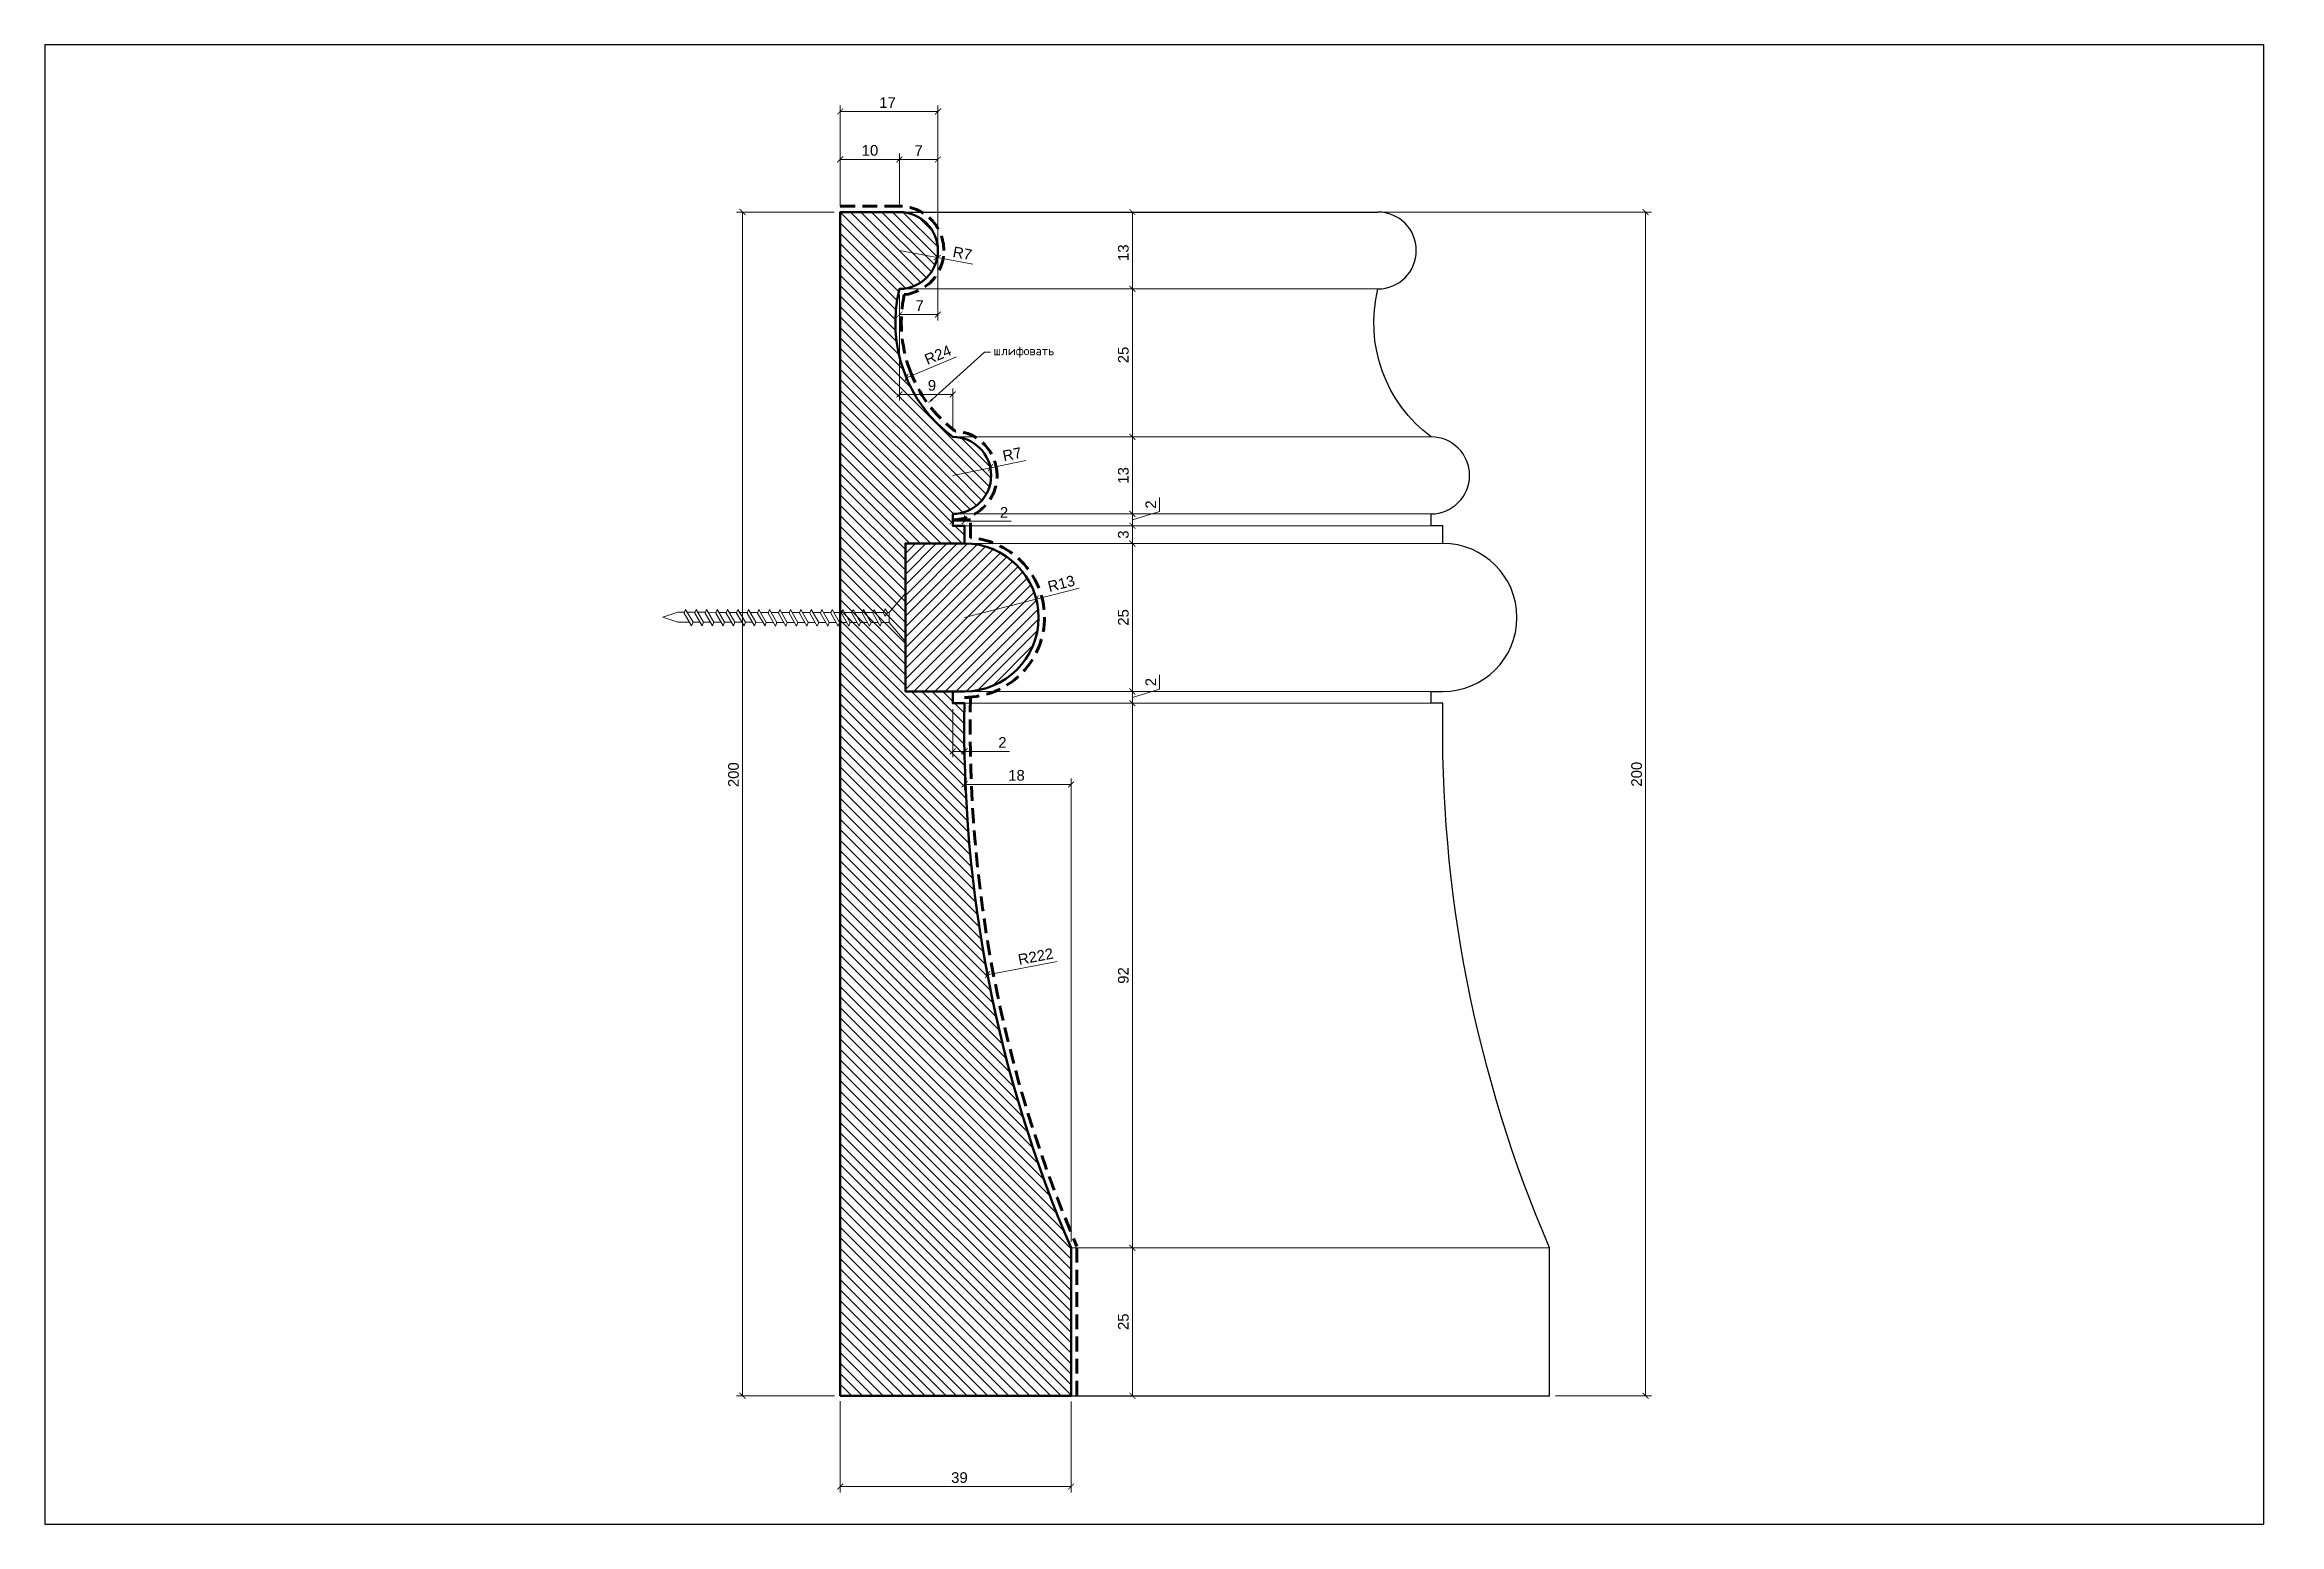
# Model space of a CAD drawing. Header units: inches. Extents: x -394 to -17, y 2809 to 3059.
import ezdxf
from ezdxf import colors
from ezdxf.entities.mleader import LeaderData, LeaderLine
from ezdxf.math import Vec2, Vec3

# ---------------------------------------------------------------- set-up
doc = ezdxf.new("R2010")
doc.units = ezdxf.units.IN
doc.header["$MEASUREMENT"] = 0
doc.linetypes.add('HIDDEN', pattern=[0.375, 0.25, -0.125])
doc.layers.add('Ferramenta', color=252, linetype='Continuous')
doc.layers.add('размеры в модели', color=7, linetype='Continuous')
doc.layers.add('Outside panel', color=7, linetype='Continuous', lineweight=18, true_color=0x7f5e57)
doc.layers.add('линия 50', color=1, linetype='Continuous', lineweight=140)
doc.layers.add('служебный слой РАЗМЕРЫ', color=7, linetype='Continuous', lineweight=9)
doc.styles.get("Standard").update_dxf_attribs({"font": 'arial.ttf'})
doc.styles.add('ЕСКД профили текст', font='isocpeur.ttf')
doc.dimstyles.new('M_1', dxfattribs={"dimtxt": 1.8, "dimasz": 1, "dimexe": 1, "dimexo": 1, "dimgap": 0.6, "dimtad": 1, "dimdec": 0, "dimdsep": 46, "dimtxsty": 'Standard', "dimblk": 'ARCHTICK', "dimcen": -5, "dimclrd": 7, "dimclre": 7, "dimclrt": 7, "dimadec": 0, "dimazin": 0, "dimtfac": 1, "dimtdec": 0, "dimtmove": 0, "dimatfit": 3, "dimfxl": 1, "dimtolj": 1, "dimtzin": 0, "dimlwd": 5, "dimlwe": 5, "dimarcsym": 0})

msp = doc.modelspace()

# ---------------------------------------------------------------- blocks, each defined once
blk = doc.blocks.new('_ArchTick')
at = {"color": 0, "linetype": 'ByBlock', "const_width": 0.15}
blk.add_lwpolyline([(-0.5, -0.5), (0.5, 0.5)], dxfattribs=at)
blk = doc.blocks.new('*D27')
at = {"color": 7, "lineweight": 5, "ltscale": 1000, "transparency": 16777216}
for p, q in [((-168.13, 3030.79), (-122.88, 3030.79)), ((-123.88, 3030.79), (-123.88, 2830.79)), ((-139.13, 2830.79), (-122.88, 2830.79))]:
    blk.add_line(p, q, dxfattribs=at)
at = {"layer": 'Defpoints', "color": 0, "ltscale": 1000, "transparency": 16777216}
for p in [(-169.13, 3030.79), (-140.13, 2830.79), (-123.88, 2830.79)]:
    blk.add_point(p, dxfattribs=at)
at = {"color": 7, "lineweight": 5, "ltscale": 1000, "transparency": 16777216}
for p, rotation in [((-123.88, 3030.79), 90), ((-123.88, 2830.79), 270)]:
    blk.add_blockref('_ArchTick', p, dxfattribs=dict(at, rotation=rotation))
at = {"color": 7, "ltscale": 1000, "transparency": 16777216, "insert": (-125.4, 2935.8), "char_height": 1.8, "attachment_point": 5, "rotation": 90}
blk.add_mtext('\\A1;200', dxfattribs=at)
blk = doc.blocks.new('*D26')
at = {"layer": 'Defpoints', "color": 0, "ltscale": 1000, "transparency": 16777216}
for p in [(-16.81, 2943.5), (-235.09, 2901.93)]:
    blk.add_point(p, dxfattribs=at)
at = {"layer": 'размеры в модели', "color": 7, "lineweight": 5, "ltscale": 1000, "transparency": 16777216}
blk.add_line((-223.29, 2904.18), (-235.09, 2901.93), dxfattribs=at)
at = {"layer": 'размеры в модели', "color": 7, "lineweight": 5, "ltscale": 1000, "transparency": 16777216, "rotation": 190.7802756578286}
blk.add_blockref('_ArchTick', (-235.09, 2901.93), dxfattribs=at)
at = {"layer": 'размеры в модели', "color": 7, "ltscale": 1000, "transparency": 16777216, "insert": (-226.95, 2905.01), "char_height": 1.8, "attachment_point": 5, "rotation": 10.7803}
blk.add_mtext('\\A1;R222', dxfattribs=at)
blk = doc.blocks.new('*D25')
at = {"layer": 'Defpoints', "color": 0, "ltscale": 1000, "transparency": 16777216}
for p in [(-238.97, 2947.79), (-220.97, 2934.08), (-220.97, 2855.79)]:
    blk.add_point(p, dxfattribs=at)
at = {"layer": 'размеры в модели', "color": 7, "lineweight": 5, "ltscale": 1000, "transparency": 16777216}
for p, q in [((-238.97, 2946.79), (-238.97, 2933.08)), ((-238.97, 2934.08), (-220.97, 2934.08)), ((-220.97, 2856.79), (-220.97, 2935.08))]:
    blk.add_line(p, q, dxfattribs=at)
at = {"layer": 'размеры в модели', "color": 7, "lineweight": 5, "ltscale": 1000, "transparency": 16777216, "rotation": 180}
blk.add_blockref('_ArchTick', (-238.97, 2934.08), dxfattribs=at)
at = {"layer": 'размеры в модели', "color": 7, "lineweight": 5, "ltscale": 1000, "transparency": 16777216}
blk.add_blockref('_ArchTick', (-220.97, 2934.08), dxfattribs=at)
at = {"layer": 'размеры в модели', "color": 7, "ltscale": 1000, "transparency": 16777216, "insert": (-230.19, 2935.6), "char_height": 1.8, "attachment_point": 5}
blk.add_mtext('\\A1;18', dxfattribs=at)
blk = doc.blocks.new('*D24')
at = {"layer": 'Defpoints', "color": 0, "ltscale": 1000, "transparency": 16777216}
for p in [(-249.97, 3017.79), (-240.97, 2999.97), (-240.97, 2992.79)]:
    blk.add_point(p, dxfattribs=at)
at = {"layer": 'размеры в модели', "color": 7, "lineweight": 5, "ltscale": 1000, "transparency": 16777216}
for p, q in [((-249.97, 3016.79), (-249.97, 2998.97)), ((-249.97, 2999.97), (-240.97, 2999.97)), ((-240.97, 2993.79), (-240.97, 3000.97))]:
    blk.add_line(p, q, dxfattribs=at)
at = {"layer": 'размеры в модели', "color": 7, "lineweight": 5, "ltscale": 1000, "transparency": 16777216, "rotation": 180}
blk.add_blockref('_ArchTick', (-249.97, 2999.97), dxfattribs=at)
at = {"layer": 'размеры в модели', "color": 7, "lineweight": 5, "ltscale": 1000, "transparency": 16777216}
blk.add_blockref('_ArchTick', (-240.97, 2999.97), dxfattribs=at)
at = {"layer": 'размеры в модели', "color": 7, "ltscale": 1000, "transparency": 16777216, "insert": (-244.48, 3001.49), "char_height": 1.8, "attachment_point": 5}
blk.add_mtext('\\A1;9', dxfattribs=at)
blk = doc.blocks.new('*D23')
at = {"layer": 'Defpoints', "color": 0, "ltscale": 1000, "transparency": 16777216}
for p in [(-243.47, 3024.29), (-249.97, 3017.79), (-243.47, 3013.47)]:
    blk.add_point(p, dxfattribs=at)
at = {"layer": 'размеры в модели', "color": 7, "lineweight": 5, "ltscale": 1000, "transparency": 16777216}
for p, q in [((-243.47, 3023.29), (-243.47, 3012.47)), ((-249.97, 3016.79), (-249.97, 3012.47)), ((-249.97, 3013.47), (-243.47, 3013.47))]:
    blk.add_line(p, q, dxfattribs=at)
at = {"layer": 'размеры в модели', "color": 7, "lineweight": 5, "ltscale": 1000, "transparency": 16777216, "rotation": 180}
blk.add_blockref('_ArchTick', (-249.97, 3013.47), dxfattribs=at)
at = {"layer": 'размеры в модели', "color": 7, "lineweight": 5, "ltscale": 1000, "transparency": 16777216}
blk.add_blockref('_ArchTick', (-243.47, 3013.47), dxfattribs=at)
at = {"layer": 'размеры в модели', "color": 7, "ltscale": 1000, "transparency": 16777216, "insert": (-246.57, 3014.97), "char_height": 1.8, "attachment_point": 5}
blk.add_mtext('\\A1;7', dxfattribs=at)
blk = doc.blocks.new('*D22')
at = {"layer": 'Defpoints', "color": 0, "ltscale": 1000, "transparency": 16777216}
for p in [(-240.97, 2977.79), (-238.97, 2978.54), (-238.97, 2977.79)]:
    blk.add_point(p, dxfattribs=at)
at = {"layer": 'размеры в модели', "color": 7, "lineweight": 5, "ltscale": 1000, "transparency": 16777216}
for p, q in [((-240.97, 2978.79), (-240.97, 2979.54)), ((-238.97, 2978.79), (-238.97, 2979.54)), ((-240.97, 2978.54), (-238.97, 2978.54)), ((-238.97, 2978.54), (-231.11, 2978.54))]:
    blk.add_line(p, q, dxfattribs=at)
at = {"layer": 'размеры в модели', "color": 7, "lineweight": 5, "ltscale": 1000, "transparency": 16777216, "rotation": 180}
blk.add_blockref('_ArchTick', (-240.97, 2978.54), dxfattribs=at)
at = {"layer": 'размеры в модели', "color": 7, "lineweight": 5, "ltscale": 1000, "transparency": 16777216}
blk.add_blockref('_ArchTick', (-238.97, 2978.54), dxfattribs=at)
at = {"layer": 'размеры в модели', "color": 7, "ltscale": 1000, "transparency": 16777216, "insert": (-232.3, 2980.04), "char_height": 1.8, "attachment_point": 5}
blk.add_mtext('\\A1;2', dxfattribs=at)
blk = doc.blocks.new('*D21')
at = {"layer": 'Defpoints', "color": 0, "ltscale": 1000, "transparency": 16777216}
for p in [(-240.97, 2947.79), (-238.97, 2947.79), (-238.97, 2939.66)]:
    blk.add_point(p, dxfattribs=at)
at = {"layer": 'размеры в модели', "color": 7, "lineweight": 5, "ltscale": 1000, "transparency": 16777216}
for p, q in [((-240.97, 2946.79), (-240.97, 2938.66)), ((-238.97, 2946.79), (-238.97, 2938.66)), ((-240.97, 2939.66), (-238.97, 2939.66)), ((-238.97, 2939.66), (-231.38, 2939.66))]:
    blk.add_line(p, q, dxfattribs=at)
at = {"layer": 'размеры в модели', "color": 7, "lineweight": 5, "ltscale": 1000, "transparency": 16777216, "rotation": 180}
blk.add_blockref('_ArchTick', (-240.97, 2939.66), dxfattribs=at)
at = {"layer": 'размеры в модели', "color": 7, "lineweight": 5, "ltscale": 1000, "transparency": 16777216}
blk.add_blockref('_ArchTick', (-238.97, 2939.66), dxfattribs=at)
at = {"layer": 'размеры в модели', "color": 7, "ltscale": 1000, "transparency": 16777216, "insert": (-232.57, 2941.17), "char_height": 1.8, "attachment_point": 5}
blk.add_mtext('\\A1;2', dxfattribs=at)
blk = doc.blocks.new('*D20')
at = {"layer": 'Defpoints', "color": 0, "ltscale": 1000, "transparency": 16777216}
for p in [(-226.85, 2965.37), (-238.97, 2962.29)]:
    blk.add_point(p, dxfattribs=at)
at = {"layer": 'размеры в модели', "color": 7, "lineweight": 5, "ltscale": 1000, "transparency": 16777216}
for p in [(-238.97, 2962.29), (-219.58, 2967.22)]:
    blk.add_line(p, (-226.85, 2965.37), dxfattribs=at)
at = {"layer": 'размеры в модели', "color": 7, "lineweight": 5, "ltscale": 1000, "transparency": 16777216, "rotation": 194.2602652705559}
blk.add_blockref('_ArchTick', (-226.85, 2965.37), dxfattribs=at)
at = {"layer": 'размеры в модели', "color": 7, "ltscale": 1000, "transparency": 16777216, "insert": (-222.62, 2968.01), "char_height": 1.8, "attachment_point": 5, "rotation": 14.2603}
blk.add_mtext('\\A1;R13', dxfattribs=at)
blk = doc.blocks.new('*D19')
at = {"layer": 'Defpoints', "color": 0, "ltscale": 1000, "transparency": 16777216}
for p in [(-234.6, 2987.59), (-240.97, 2986.29)]:
    blk.add_point(p, dxfattribs=at)
at = {"layer": 'размеры в модели', "color": 7, "lineweight": 5, "ltscale": 1000, "transparency": 16777216}
for p in [(-240.97, 2986.29), (-228.62, 2988.81)]:
    blk.add_line(p, (-234.6, 2987.59), dxfattribs=at)
at = {"layer": 'размеры в модели', "color": 7, "lineweight": 5, "ltscale": 1000, "transparency": 16777216, "rotation": 191.5252480834527}
blk.add_blockref('_ArchTick', (-234.6, 2987.59), dxfattribs=at)
at = {"layer": 'размеры в модели', "color": 7, "ltscale": 1000, "transparency": 16777216, "insert": (-230.93, 2989.87), "char_height": 1.8, "attachment_point": 5, "rotation": 11.5252}
blk.add_mtext('\\A1;R7', dxfattribs=at)
blk = doc.blocks.new('*D18')
at = {"layer": 'Defpoints', "color": 0, "ltscale": 1000, "transparency": 16777216}
for p in [(-226.59, 3012.09), (-248.79, 3002.8)]:
    blk.add_point(p, dxfattribs=at)
at = {"layer": 'размеры в модели', "color": 7, "lineweight": 5, "ltscale": 1000, "transparency": 16777216}
blk.add_line((-240.35, 3006.33), (-248.79, 3002.8), dxfattribs=at)
at = {"layer": 'размеры в модели', "color": 7, "lineweight": 5, "ltscale": 1000, "transparency": 16777216, "rotation": 202.695560202607}
blk.add_blockref('_ArchTick', (-248.79, 3002.8), dxfattribs=at)
at = {"layer": 'размеры в модели', "color": 7, "ltscale": 1000, "transparency": 16777216, "insert": (-243.47, 3006.66), "char_height": 1.8, "attachment_point": 5, "rotation": 22.6956}
blk.add_mtext('\\A1;R24', dxfattribs=at)
blk = doc.blocks.new('*D17')
at = {"layer": 'Defpoints', "color": 0, "ltscale": 1000, "transparency": 16777216}
for p in [(-249.97, 3024.29), (-243.58, 3023.09)]:
    blk.add_point(p, dxfattribs=at)
at = {"layer": 'размеры в модели', "color": 7, "lineweight": 5, "ltscale": 1000, "transparency": 16777216}
for p in [(-249.97, 3024.29), (-237.58, 3021.96)]:
    blk.add_line(p, (-243.58, 3023.09), dxfattribs=at)
at = {"layer": 'размеры в модели', "color": 7, "lineweight": 5, "ltscale": 1000, "transparency": 16777216, "rotation": 169.3602603197749}
blk.add_blockref('_ArchTick', (-243.58, 3023.09), dxfattribs=at)
at = {"layer": 'размеры в модели', "color": 7, "ltscale": 1000, "transparency": 16777216, "insert": (-239.32, 3023.82), "char_height": 1.8, "attachment_point": 5, "rotation": 349.3603}
blk.add_mtext('\\A1;R7', dxfattribs=at)
blk = doc.blocks.new('*D16')
at = {"layer": 'Defpoints', "color": 0, "ltscale": 1000, "transparency": 16777216}
for p in [(-220.97, 2855.79), (-220.97, 2830.79), (-210.61, 2830.79)]:
    blk.add_point(p, dxfattribs=at)
at = {"layer": 'размеры в модели', "color": 7, "lineweight": 5, "ltscale": 1000, "transparency": 16777216}
for p, q in [((-219.97, 2855.79), (-209.61, 2855.79)), ((-210.61, 2855.79), (-210.61, 2830.79)), ((-219.97, 2830.79), (-209.61, 2830.79))]:
    blk.add_line(p, q, dxfattribs=at)
for p, rotation in [((-210.61, 2855.79), 90), ((-210.61, 2830.79), 270)]:
    blk.add_blockref('_ArchTick', p, dxfattribs=dict(at, rotation=rotation))
at = {"layer": 'размеры в модели', "color": 7, "ltscale": 1000, "transparency": 16777216, "insert": (-212.13, 2843.29), "char_height": 1.8, "attachment_point": 5, "rotation": 90}
blk.add_mtext('\\A1;25', dxfattribs=at)
blk = doc.blocks.new('*D15')
at = {"layer": 'Defpoints', "color": 0, "ltscale": 1000, "transparency": 16777216}
for p in [(-240.97, 2947.79), (-220.97, 2855.79), (-210.61, 2855.79)]:
    blk.add_point(p, dxfattribs=at)
at = {"layer": 'размеры в модели', "color": 7, "lineweight": 5, "ltscale": 1000, "transparency": 16777216}
for p, q in [((-239.97, 2947.79), (-209.61, 2947.79)), ((-210.61, 2947.79), (-210.61, 2855.79)), ((-219.97, 2855.79), (-209.61, 2855.79))]:
    blk.add_line(p, q, dxfattribs=at)
for p, rotation in [((-210.61, 2947.79), 90), ((-210.61, 2855.79), 270)]:
    blk.add_blockref('_ArchTick', p, dxfattribs=dict(at, rotation=rotation))
at = {"layer": 'размеры в модели', "color": 7, "ltscale": 1000, "transparency": 16777216, "insert": (-212.13, 2901.79), "char_height": 1.8, "attachment_point": 5, "rotation": 90}
blk.add_mtext('\\A1;92', dxfattribs=at)
blk = doc.blocks.new('*D14')
at = {"color": 7, "lineweight": 5, "ltscale": 1000, "transparency": 16777216}
for p, q in [((-239.97, 2949.79), (-209.61, 2949.79)), ((-210.61, 2948.79), (-206, 2950.17)), ((-210.61, 2949.79), (-210.61, 2947.79)), ((-206, 2950.17), (-206, 2952.57)), ((-239.97, 2947.79), (-209.61, 2947.79))]:
    blk.add_line(p, q, dxfattribs=at)
at = {"layer": 'Defpoints', "color": 0, "ltscale": 1000, "transparency": 16777216}
for p in [(-240.97, 2949.79), (-240.97, 2947.79), (-210.61, 2947.79)]:
    blk.add_point(p, dxfattribs=at)
at = {"color": 7, "lineweight": 5, "ltscale": 1000, "transparency": 16777216}
for p, rotation in [((-210.61, 2949.79), 90), ((-210.61, 2947.79), 270)]:
    blk.add_blockref('_ArchTick', p, dxfattribs=dict(at, rotation=rotation))
at = {"color": 7, "ltscale": 1000, "transparency": 16777216, "insert": (-207.5, 2951.37), "char_height": 1.8, "attachment_point": 5, "rotation": 90}
blk.add_mtext('\\A1;2', dxfattribs=at)
blk = doc.blocks.new('*D13')
at = {"layer": 'Defpoints', "color": 0, "ltscale": 1000, "transparency": 16777216}
for p in [(-238.97, 2974.79), (-240.97, 2949.79), (-210.61, 2949.79)]:
    blk.add_point(p, dxfattribs=at)
at = {"layer": 'размеры в модели', "color": 7, "lineweight": 5, "ltscale": 1000, "transparency": 16777216}
for p, q in [((-237.97, 2974.79), (-209.61, 2974.79)), ((-210.61, 2974.79), (-210.61, 2949.79)), ((-239.97, 2949.79), (-209.61, 2949.79))]:
    blk.add_line(p, q, dxfattribs=at)
for p, rotation in [((-210.61, 2974.79), 90), ((-210.61, 2949.79), 270)]:
    blk.add_blockref('_ArchTick', p, dxfattribs=dict(at, rotation=rotation))
at = {"layer": 'размеры в модели', "color": 7, "ltscale": 1000, "transparency": 16777216, "insert": (-212.13, 2962.29), "char_height": 1.8, "attachment_point": 5, "rotation": 90}
blk.add_mtext('\\A1;25', dxfattribs=at)
blk = doc.blocks.new('*D12')
at = {"layer": 'Defpoints', "color": 0, "ltscale": 1000, "transparency": 16777216}
for p in [(-240.97, 2977.79), (-238.97, 2974.79), (-210.61, 2974.79)]:
    blk.add_point(p, dxfattribs=at)
at = {"layer": 'размеры в модели', "color": 7, "lineweight": 5, "ltscale": 1000, "transparency": 16777216}
for p, q in [((-239.97, 2977.79), (-209.61, 2977.79)), ((-210.61, 2977.79), (-210.61, 2974.79)), ((-237.97, 2974.79), (-209.61, 2974.79))]:
    blk.add_line(p, q, dxfattribs=at)
for p, rotation in [((-210.61, 2977.79), 90), ((-210.61, 2974.79), 270)]:
    blk.add_blockref('_ArchTick', p, dxfattribs=dict(at, rotation=rotation))
at = {"layer": 'размеры в модели', "color": 7, "ltscale": 1000, "transparency": 16777216, "insert": (-212.13, 2976.29), "char_height": 1.8, "attachment_point": 5, "rotation": 90}
blk.add_mtext('\\A1;3', dxfattribs=at)
blk = doc.blocks.new('*D11')
at = {"color": 7, "lineweight": 5, "ltscale": 1000, "transparency": 16777216}
for p, q in [((-239.89, 2979.79), (-209.61, 2979.79)), ((-210.61, 2978.79), (-206, 2980.17)), ((-210.61, 2979.79), (-210.61, 2977.79)), ((-206, 2980.17), (-206, 2982.57)), ((-239.97, 2977.79), (-209.61, 2977.79))]:
    blk.add_line(p, q, dxfattribs=at)
at = {"layer": 'Defpoints', "color": 0, "ltscale": 1000, "transparency": 16777216}
for p in [(-240.89, 2979.79), (-240.97, 2977.79), (-210.61, 2977.79)]:
    blk.add_point(p, dxfattribs=at)
at = {"color": 7, "lineweight": 5, "ltscale": 1000, "transparency": 16777216}
for p, rotation in [((-210.61, 2979.79), 90), ((-210.61, 2977.79), 270)]:
    blk.add_blockref('_ArchTick', p, dxfattribs=dict(at, rotation=rotation))
at = {"color": 7, "ltscale": 1000, "transparency": 16777216, "insert": (-207.5, 2981.37), "char_height": 1.8, "attachment_point": 5, "rotation": 90}
blk.add_mtext('\\A1;2', dxfattribs=at)
blk = doc.blocks.new('*D10')
at = {"layer": 'Defpoints', "color": 0, "ltscale": 1000, "transparency": 16777216}
for p in [(-240.88, 2992.79), (-240.89, 2979.79), (-210.61, 2979.79)]:
    blk.add_point(p, dxfattribs=at)
at = {"layer": 'размеры в модели', "color": 7, "lineweight": 5, "ltscale": 1000, "transparency": 16777216}
for p, q in [((-239.88, 2992.79), (-209.61, 2992.79)), ((-210.61, 2992.79), (-210.61, 2979.79)), ((-239.89, 2979.79), (-209.61, 2979.79))]:
    blk.add_line(p, q, dxfattribs=at)
for p, rotation in [((-210.61, 2992.79), 90), ((-210.61, 2979.79), 270)]:
    blk.add_blockref('_ArchTick', p, dxfattribs=dict(at, rotation=rotation))
at = {"layer": 'размеры в модели', "color": 7, "ltscale": 1000, "transparency": 16777216, "insert": (-212.13, 2986.29), "char_height": 1.8, "attachment_point": 5, "rotation": 90}
blk.add_mtext('\\A1;13', dxfattribs=at)
blk = doc.blocks.new('*D9')
at = {"layer": 'Defpoints', "color": 0, "ltscale": 1000, "transparency": 16777216}
for p in [(-249.97, 3017.79), (-240.88, 2992.79), (-210.61, 2992.79)]:
    blk.add_point(p, dxfattribs=at)
at = {"layer": 'размеры в модели', "color": 7, "lineweight": 5, "ltscale": 1000, "transparency": 16777216}
for p, q in [((-248.97, 3017.79), (-209.61, 3017.79)), ((-210.61, 3017.79), (-210.61, 2992.79)), ((-239.88, 2992.79), (-209.61, 2992.79))]:
    blk.add_line(p, q, dxfattribs=at)
for p, rotation in [((-210.61, 3017.79), 90), ((-210.61, 2992.79), 270)]:
    blk.add_blockref('_ArchTick', p, dxfattribs=dict(at, rotation=rotation))
at = {"layer": 'размеры в модели', "color": 7, "ltscale": 1000, "transparency": 16777216, "insert": (-212.13, 3006.64), "char_height": 1.8, "attachment_point": 5, "rotation": 90}
blk.add_mtext('\\A1;25', dxfattribs=at)
blk = doc.blocks.new('*D8')
at = {"layer": 'Defpoints', "color": 0, "ltscale": 1000, "transparency": 16777216}
for p in [(-249.97, 3030.79), (-249.97, 3017.79), (-210.61, 3017.79)]:
    blk.add_point(p, dxfattribs=at)
at = {"layer": 'размеры в модели', "color": 7, "lineweight": 5, "ltscale": 1000, "transparency": 16777216}
for p, q in [((-248.97, 3030.79), (-209.61, 3030.79)), ((-210.61, 3030.79), (-210.61, 3017.79)), ((-248.97, 3017.79), (-209.61, 3017.79))]:
    blk.add_line(p, q, dxfattribs=at)
for p, rotation in [((-210.61, 3030.79), 90), ((-210.61, 3017.79), 270)]:
    blk.add_blockref('_ArchTick', p, dxfattribs=dict(at, rotation=rotation))
at = {"layer": 'размеры в модели', "color": 7, "ltscale": 1000, "transparency": 16777216, "insert": (-212.13, 3023.92), "char_height": 1.8, "attachment_point": 5, "rotation": 90}
blk.add_mtext('\\A1;13', dxfattribs=at)
blk = doc.blocks.new('*D7')
at = {"layer": 'Defpoints', "color": 0, "ltscale": 1000, "transparency": 16777216}
for p in [(-243.47, 3039.68), (-249.97, 3030.79), (-243.47, 3025.35)]:
    blk.add_point(p, dxfattribs=at)
at = {"layer": 'размеры в модели', "color": 7, "lineweight": 5, "ltscale": 1000, "transparency": 16777216}
for p, q in [((-249.97, 3031.79), (-249.97, 3040.68)), ((-249.97, 3039.68), (-243.47, 3039.68)), ((-243.47, 3026.35), (-243.47, 3040.68))]:
    blk.add_line(p, q, dxfattribs=at)
at = {"layer": 'размеры в модели', "color": 7, "lineweight": 5, "ltscale": 1000, "transparency": 16777216, "rotation": 180}
blk.add_blockref('_ArchTick', (-249.97, 3039.68), dxfattribs=at)
at = {"layer": 'размеры в модели', "color": 7, "lineweight": 5, "ltscale": 1000, "transparency": 16777216}
blk.add_blockref('_ArchTick', (-243.47, 3039.68), dxfattribs=at)
at = {"layer": 'размеры в модели', "color": 7, "ltscale": 1000, "transparency": 16777216, "insert": (-246.72, 3041.18), "char_height": 1.8, "attachment_point": 5}
blk.add_mtext('\\A1;7', dxfattribs=at)
blk = doc.blocks.new('*D6')
at = {"layer": 'Defpoints', "color": 0, "ltscale": 1000, "transparency": 16777216}
for p in [(-249.97, 3039.68), (-259.98, 3030.79), (-249.97, 3030.79)]:
    blk.add_point(p, dxfattribs=at)
at = {"layer": 'размеры в модели', "color": 7, "lineweight": 5, "ltscale": 1000, "transparency": 16777216}
for p, q in [((-259.98, 3031.79), (-259.98, 3040.68)), ((-259.98, 3039.68), (-249.97, 3039.68)), ((-249.97, 3031.79), (-249.97, 3040.68))]:
    blk.add_line(p, q, dxfattribs=at)
at = {"layer": 'размеры в модели', "color": 7, "lineweight": 5, "ltscale": 1000, "transparency": 16777216, "rotation": 180}
blk.add_blockref('_ArchTick', (-259.98, 3039.68), dxfattribs=at)
at = {"layer": 'размеры в модели', "color": 7, "lineweight": 5, "ltscale": 1000, "transparency": 16777216}
blk.add_blockref('_ArchTick', (-249.97, 3039.68), dxfattribs=at)
at = {"layer": 'размеры в модели', "color": 7, "ltscale": 1000, "transparency": 16777216, "insert": (-254.95, 3041.2), "char_height": 1.8, "attachment_point": 5}
blk.add_mtext('\\A1;10', dxfattribs=at)
blk = doc.blocks.new('*D5')
at = {"layer": 'Defpoints', "color": 0, "ltscale": 1000, "transparency": 16777216}
for p in [(-243.47, 3047.78), (-259.98, 3030.79), (-243.47, 3024.29)]:
    blk.add_point(p, dxfattribs=at)
at = {"layer": 'размеры в модели', "color": 7, "lineweight": 5, "ltscale": 1000, "transparency": 16777216}
for p, q in [((-259.98, 3031.79), (-259.98, 3048.78)), ((-259.98, 3047.78), (-243.47, 3047.78)), ((-243.47, 3025.29), (-243.47, 3048.78))]:
    blk.add_line(p, q, dxfattribs=at)
at = {"layer": 'размеры в модели', "color": 7, "lineweight": 5, "ltscale": 1000, "transparency": 16777216, "rotation": 180}
blk.add_blockref('_ArchTick', (-259.98, 3047.78), dxfattribs=at)
at = {"layer": 'размеры в модели', "color": 7, "lineweight": 5, "ltscale": 1000, "transparency": 16777216}
blk.add_blockref('_ArchTick', (-243.47, 3047.78), dxfattribs=at)
at = {"layer": 'размеры в модели', "color": 7, "ltscale": 1000, "transparency": 16777216, "insert": (-251.98, 3049.28), "char_height": 1.8, "attachment_point": 5}
blk.add_mtext('\\A1;17', dxfattribs=at)
blk = doc.blocks.new('*D4')
at = {"layer": 'Defpoints', "color": 0, "ltscale": 1000, "transparency": 16777216}
for p in [(-259.97, 2830.87), (-220.97, 2830.79), (-220.97, 2815.43)]:
    blk.add_point(p, dxfattribs=at)
at = {"layer": 'размеры в модели', "color": 7, "lineweight": 5, "ltscale": 1000, "transparency": 16777216}
for p, q in [((-259.97, 2829.87), (-259.97, 2814.43)), ((-220.97, 2829.79), (-220.97, 2814.43)), ((-259.97, 2815.43), (-220.97, 2815.43))]:
    blk.add_line(p, q, dxfattribs=at)
at = {"layer": 'размеры в модели', "color": 7, "lineweight": 5, "ltscale": 1000, "transparency": 16777216, "rotation": 180}
blk.add_blockref('_ArchTick', (-259.97, 2815.43), dxfattribs=at)
at = {"layer": 'размеры в модели', "color": 7, "lineweight": 5, "ltscale": 1000, "transparency": 16777216}
blk.add_blockref('_ArchTick', (-220.97, 2815.43), dxfattribs=at)
at = {"layer": 'размеры в модели', "color": 7, "ltscale": 1000, "transparency": 16777216, "insert": (-239.83, 2816.95), "char_height": 1.8, "attachment_point": 5}
blk.add_mtext('\\A1;39', dxfattribs=at)
blk = doc.blocks.new('*D3')
at = {"layer": 'Defpoints', "color": 0, "ltscale": 1000, "transparency": 16777216}
for p in [(-259.98, 3030.79), (-276.49, 2830.79), (-259.97, 2830.79)]:
    blk.add_point(p, dxfattribs=at)
at = {"layer": 'размеры в модели', "color": 7, "lineweight": 5, "ltscale": 1000, "transparency": 16777216}
for p, q in [((-260.98, 3030.79), (-277.49, 3030.79)), ((-276.49, 3030.79), (-276.49, 2830.79)), ((-260.97, 2830.79), (-277.49, 2830.79))]:
    blk.add_line(p, q, dxfattribs=at)
for p, rotation in [((-276.49, 3030.79), 90), ((-276.49, 2830.79), 270)]:
    blk.add_blockref('_ArchTick', p, dxfattribs=dict(at, rotation=rotation))
at = {"layer": 'размеры в модели', "color": 7, "ltscale": 1000, "transparency": 16777216, "insert": (-278.01, 2935.72), "char_height": 1.8, "attachment_point": 5, "rotation": 90}
blk.add_mtext('\\A1;200', dxfattribs=at)
blk = doc.blocks.new('A$C62A60D15')
at = {"layer": 'Ferramenta', "color": 7, "lineweight": 5, "ltscale": 0.005}
for p, q in [((0, 0.696), (0.473, 0.139)), ((0, -0.696), (0, 0.696)), ((0.473, 0.139), (0.686, 0.139)), ((0.473, -0.139), (0.473, 0.139)), ((0.723, 0.241), (0.686, 0.139)), ((0.723, 0.241), (0.686, 0.139)), ((0.892, -0.219), (0.686, 0.139)), ((0.93, -0.117), (0.723, 0.241)), ((0.782, 0.139), (0.978, 0.139)), ((1.016, 0.24), (0.978, 0.139)), ((1.016, 0.24), (0.978, 0.139)), ((1.184, -0.219), (0.978, 0.139)), ((1.222, -0.117), (1.016, 0.24)), ((1.074, 0.138), (1.27, 0.138)), ((1.308, 0.24), (1.27, 0.138)), ((1.476, -0.219), (1.27, 0.138)), ((1.308, 0.24), (1.279, 0.163)), ((1.514, -0.118), (1.308, 0.24)), ((1.367, 0.138), (1.562, 0.138)), ((1.6, 0.24), (1.562, 0.138)), ((1.6, 0.24), (1.562, 0.138)), ((1.769, -0.22), (1.562, 0.138)), ((1.806, -0.118), (1.6, 0.24)), ((1.659, 0.138), (1.855, 0.138)), ((1.892, 0.24), (1.855, 0.138)), ((1.892, 0.24), (1.855, 0.138)), ((2.061, -0.22), (1.855, 0.138)), ((2.098, -0.118), (1.892, 0.24)), ((1.951, 0.138), (2.147, 0.138)), ((2.184, 0.24), (2.147, 0.138)), ((2.184, 0.24), (2.147, 0.138)), ((2.353, -0.22), (2.147, 0.138)), ((2.391, -0.118), (2.184, 0.24)), ((2.243, 0.138), (2.439, 0.138)), ((2.477, 0.239), (2.439, 0.138)), ((2.477, 0.239), (2.439, 0.138)), ((2.645, -0.22), (2.439, 0.138)), ((2.683, -0.118), (2.477, 0.239)), ((2.535, 0.138), (2.731, 0.137)), ((2.769, 0.239), (2.731, 0.137)), ((2.769, 0.239), (2.731, 0.137)), ((2.937, -0.22), (2.731, 0.137)), ((2.975, -0.119), (2.769, 0.239)), ((2.827, 0.137), (3.023, 0.137)), ((3.061, 0.239), (3.023, 0.137)), ((3.061, 0.239), (3.023, 0.137)), ((3.23, -0.221), (3.023, 0.137)), ((3.267, -0.119), (3.061, 0.239)), ((3.12, 0.137), (3.315, 0.137)), ((3.353, 0.239), (3.315, 0.137)), ((3.353, 0.239), (3.315, 0.137)), ((3.522, -0.221), (3.315, 0.137)), ((3.559, -0.119), (3.353, 0.239)), ((3.412, 0.137), (3.608, 0.137)), ((3.645, 0.239), (3.608, 0.137)), ((3.645, 0.239), (3.608, 0.137)), ((3.814, -0.221), (3.608, 0.137)), ((3.852, -0.119), (3.645, 0.239)), ((3.704, 0.137), (3.9, 0.137)), ((3.937, 0.238), (3.9, 0.137)), ((3.937, 0.238), (3.9, 0.137)), ((4.106, -0.221), (3.9, 0.137)), ((4.144, -0.119), (3.937, 0.238)), ((3.996, 0.137), (4.192, 0.136)), ((4.23, 0.238), (4.192, 0.136)), ((4.23, 0.238), (4.192, 0.136)), ((4.398, -0.221), (4.192, 0.136)), ((4.436, -0.119), (4.23, 0.238)), ((4.288, 0.136), (4.485, 0.136)), ((4.523, 0.238), (4.485, 0.136)), ((4.523, 0.238), (4.485, 0.136)), ((4.692, -0.222), (4.485, 0.136)), ((4.729, -0.12), (4.523, 0.238)), ((4.582, 0.136), (4.777, 0.136)), ((4.582, 0.136), (4.777, 0.136)), ((4.815, 0.238), (4.777, 0.136)), ((4.815, 0.238), (4.777, 0.136)), ((4.984, -0.222), (4.777, 0.136)), ((5.021, -0.12), (4.815, 0.238)), ((4.874, 0.136), (5.07, 0.136)), ((4.874, 0.136), (5.07, 0.136)), ((5.107, 0.238), (5.07, 0.136)), ((5.107, 0.238), (5.07, 0.136)), ((5.276, -0.222), (5.07, 0.136)), ((5.314, -0.12), (5.107, 0.238)), ((5.166, 0.136), (5.362, 0.136)), ((5.166, 0.136), (5.362, 0.136)), ((5.4, 0.238), (5.362, 0.136)), ((5.4, 0.238), (5.362, 0.136)), ((5.568, -0.222), (5.362, 0.136)), ((5.606, -0.12), (5.4, 0.238)), ((5.458, 0.136), (5.654, 0.136)), ((5.458, 0.136), (5.654, 0.136)), ((5.692, 0.237), (5.654, 0.136)), ((5.692, 0.237), (5.654, 0.136)), ((5.86, -0.222), (5.654, 0.136)), ((5.898, -0.12), (5.692, 0.237)), ((5.75, 0.135), (5.946, 0.135)), ((5.75, 0.135), (5.946, 0.135)), ((5.984, 0.237), (5.946, 0.135)), ((5.984, 0.237), (5.946, 0.135)), ((6.152, -0.222), (5.946, 0.135)), ((6.19, -0.121), (5.984, 0.237)), ((6.043, 0.135), (6.238, 0.135)), ((6.043, 0.135), (6.238, 0.135)), ((6.238, 0.135), (6.372, 0.135)), ((6.789, -0.004), (6.372, 0.135)), ((0, -0.696), (0.473, -0.139)), ((0.473, -0.139), (0.519, -0.139)), ((0.642, -0.14), (0.846, -0.14)), ((0.93, -0.117), (0.892, -0.219)), ((0.921, -0.14), (1.138, -0.14)), ((1.222, -0.117), (1.184, -0.219)), ((1.214, -0.14), (1.431, -0.14)), ((1.514, -0.118), (1.476, -0.219)), ((1.506, -0.14), (1.723, -0.14)), ((1.806, -0.118), (1.769, -0.22)), ((1.798, -0.14), (2.015, -0.14)), ((2.098, -0.118), (2.061, -0.22)), ((2.09, -0.14), (2.307, -0.141)), ((2.391, -0.118), (2.353, -0.22)), ((2.382, -0.141), (2.599, -0.141)), ((2.683, -0.118), (2.645, -0.22)), ((2.675, -0.141), (2.892, -0.141)), ((2.975, -0.119), (2.937, -0.22)), ((2.967, -0.141), (3.184, -0.141)), ((3.267, -0.119), (3.23, -0.221)), ((3.259, -0.141), (3.476, -0.141)), ((3.559, -0.119), (3.522, -0.221)), ((3.551, -0.141), (3.768, -0.142)), ((3.852, -0.119), (3.814, -0.221)), ((3.843, -0.142), (4.06, -0.142)), ((4.144, -0.119), (4.106, -0.221)), ((4.135, -0.142), (4.352, -0.142)), ((4.436, -0.119), (4.398, -0.221)), ((4.428, -0.142), (4.646, -0.142)), ((4.429, -0.142), (4.646, -0.142)), ((4.729, -0.12), (4.692, -0.222)), ((4.721, -0.142), (4.938, -0.142)), ((4.721, -0.142), (4.938, -0.142)), ((5.021, -0.12), (4.984, -0.222)), ((5.013, -0.142), (5.23, -0.142)), ((5.013, -0.142), (5.23, -0.142)), ((5.314, -0.12), (5.276, -0.222)), ((5.305, -0.142), (5.522, -0.143)), ((5.305, -0.142), (5.522, -0.143)), ((5.606, -0.12), (5.568, -0.222)), ((5.597, -0.143), (5.815, -0.143)), ((5.597, -0.143), (5.815, -0.143)), ((5.898, -0.12), (5.86, -0.222)), ((5.89, -0.143), (6.107, -0.143)), ((5.89, -0.143), (6.107, -0.143)), ((6.19, -0.121), (6.152, -0.222)), ((6.182, -0.143), (6.372, -0.143)), ((6.372, -0.143), (6.789, -0.004))]:
    blk.add_line(p, q, dxfattribs=at)
blk.add_lwpolyline([(0.58, -0.243), (0.642, -0.14), (0.58, -0.036), (0.519, -0.139)], close=True, dxfattribs=at)
for p in [(0.686, 0.139), (0.978, 0.139), (1.27, 0.138), (1.562, 0.138), (1.855, 0.138), (2.147, 0.138), (2.439, 0.138), (2.731, 0.137), (3.023, 0.137), (3.315, 0.137), (3.608, 0.137), (3.9, 0.137), (4.192, 0.136), (4.485, 0.136), (4.777, 0.136), (5.07, 0.136), (5.362, 0.136), (5.654, 0.136), (5.946, 0.135)]:
    blk.add_point(p, dxfattribs=at)

# ---------------------------------------------------------------- dimensions: what is measured, and where the dimension line sits
at = {"color": 5, "ltscale": 1000}
dim = msp.add_linear_dim(base=(-123.88, 2830.79), p1=(-169.13, 3030.79), p2=(-140.13, 2830.79), angle=90, dimstyle='M_1', dxfattribs=at)
dim.commit()
dim.dimension.update_dxf_attribs({"geometry": '*D27', "text_midpoint": (-123.88, 2935.8), "dimtype": 128})
for base, p1, p2, picture, middle in [((-210.61, 2977.79), (-240.89, 2979.79), (-240.97, 2977.79), '*D11', (-207.5, 2980.77)), ((-210.61, 2947.79), (-240.97, 2949.79), (-240.97, 2947.79), '*D14', (-207.5, 2950.77))]:
    dim = msp.add_linear_dim(base=base, p1=p1, p2=p2, angle=90, dimstyle='M_1', dxfattribs=at)
    dim.commit()
    dim.dimension.update_dxf_attribs({"geometry": picture, "text_midpoint": middle})
at = {"layer": 'размеры в модели', "color": 5, "ltscale": 1000}
for base, p1, p2, picture, middle in [((-243.47, 3047.78), (-259.98, 3030.79), (-243.47, 3024.29), '*D5', (-251.98, 3047.78)), ((-249.97, 3039.68), (-259.98, 3030.79), (-249.97, 3030.79), '*D6', (-254.95, 3039.68)), ((-243.46888159, 3013.46717387), (-249.96888159, 3017.79089274), (-243.46888159, 3024.29089274), '*D23', (-246.57321988, 3013.46717387)), ((-240.97, 2999.97), (-249.97, 3017.79), (-240.97, 2992.79), '*D24', (-244.48, 2999.97)), ((-238.97, 2978.54), (-240.97, 2977.79), (-238.97, 2977.79), '*D22', (-232.3, 2978.54)), ((-238.97, 2939.66), (-240.97, 2947.79), (-238.97, 2947.79), '*D21', (-232.57, 2939.66)), ((-220.97, 2934.08), (-238.97, 2947.79), (-220.97, 2855.79), '*D25', (-230.19, 2934.08)), ((-220.97, 2815.43), (-259.97, 2830.87), (-220.97, 2830.79), '*D4', (-239.83, 2815.43))]:
    dim = msp.add_linear_dim(base=base, p1=p1, p2=p2, dimstyle='M_1', dxfattribs=at)
    dim.commit()
    dim.dimension.update_dxf_attribs({"geometry": picture, "text_midpoint": middle, "dimtype": 128})
dim = msp.add_linear_dim(base=(-243.46888159, 3039.68153539), p1=(-249.96888159, 3030.79089274), p2=(-243.46888159, 3025.34802515), dimstyle='M_1', dxfattribs=at)
dim.commit()
dim.dimension.update_dxf_attribs({"geometry": '*D7', "text_midpoint": (-246.71888159, 3041.18153539)})
for base, p1, p2, picture, middle in [((-276.49, 2830.79), (-259.98, 3030.79), (-259.97, 2830.79), '*D3', (-276.49, 2935.72)), ((-210.61, 3017.79), (-249.97, 3030.79), (-249.97, 3017.79), '*D8', (-210.61, 3023.92)), ((-210.61, 2992.79), (-249.97, 3017.79), (-240.88, 2992.79), '*D9', (-210.61, 3006.64))]:
    dim = msp.add_linear_dim(base=base, p1=p1, p2=p2, angle=90, dimstyle='M_1', dxfattribs=at)
    dim.commit()
    dim.dimension.update_dxf_attribs({"geometry": picture, "text_midpoint": middle, "dimtype": 128})
for center, mpoint, picture, middle in [((-249.9689, 3024.2909), (-243.5806, 3023.0908), '*D17', (-239.322, 3023.817)), ((-240.97, 2986.29), (-234.6, 2987.59), '*D19', (-230.93, 2989.87)), ((-238.97, 2962.29), (-226.85, 2965.37), '*D20', (-222.62, 2968.01))]:
    dim = msp.add_radius_dim(center=center, mpoint=mpoint, dimstyle='M_1', dxfattribs=at)
    dim.commit()
    dim.dimension.update_dxf_attribs({"geometry": picture, "text_midpoint": middle})
for center, mpoint, picture, middle in [((-226.59, 3012.09), (-248.79, 3002.8), '*D18', (-242.88, 3005.27)), ((-16.81, 2943.5), (-235.09, 2901.93), '*D26', (-226.67, 2903.54))]:
    dim = msp.add_radius_dim(center=center, mpoint=mpoint, dimstyle='M_1', dxfattribs=at)
    dim.commit()
    dim.dimension.update_dxf_attribs({"geometry": picture, "text_midpoint": middle, "dimtype": 132})
for base, p1, p2, picture, middle in [((-210.61, 2979.79), (-240.88, 2992.79), (-240.89, 2979.79), '*D10', (-212.13, 2986.29)), ((-210.61, 2974.79), (-240.97, 2977.79), (-238.97, 2974.79), '*D12', (-212.13, 2976.29)), ((-210.61, 2949.79), (-238.97, 2974.79), (-240.97, 2949.79), '*D13', (-212.13, 2962.29)), ((-210.61, 2855.79), (-240.97, 2947.79), (-220.97, 2855.79), '*D15', (-212.13, 2901.79)), ((-210.61, 2830.79), (-220.97, 2855.79), (-220.97, 2830.79), '*D16', (-212.13, 2843.29))]:
    dim = msp.add_linear_dim(base=base, p1=p1, p2=p2, angle=90, dimstyle='M_1', dxfattribs=at)
    dim.commit()
    dim.dimension.update_dxf_attribs({"geometry": picture, "text_midpoint": middle})

# ---------------------------------------------------------------- hatches: boundary and pattern name
at = {"layer": 'Outside panel', "ltscale": 1000}
h = msp.add_hatch(dxfattribs=at)
h.set_pattern_fill('ANSI31', color=256, scale=10, angle=90)
h.set_pattern_definition([(135, (-311880.3028, 94077.9625), (-0.8838834765, -0.8838834765), [])])
edge = h.paths.add_edge_path()
edge.add_line((-238.97, 2974.79), (-248.97, 2974.79))
edge.add_line((-248.97, 2974.79), (-248.97, 2949.79))
edge.add_line((-248.97, 2949.79), (-240.97, 2949.79))
edge.add_line((-240.97, 2949.79), (-240.97, 2947.79))
edge.add_line((-240.97, 2947.79), (-238.97, 2947.79))
edge.add_arc((-16.81, 2943.5), 222.2, 178.8924, 203.248)
edge.add_line((-220.97, 2855.79), (-220.97, 2830.79))
edge.add_line((-220.97, 2830.79), (-259.97, 2830.79))
edge.add_line((-259.97, 2830.79), (-259.97, 3030.79))
edge.add_line((-259.97, 3030.79), (-249.97, 3030.79))
edge.add_arc((-249.97, 3024.29), 6.5, -90, 90, ccw=False)
edge.add_arc((-226.59, 3012.09), 24.06, 166.2865, 233.3113)
edge.add_arc((-240.97, 2986.29), 6.5, -90, 90, ccw=False)
edge.add_line((-240.97, 2979.79), (-240.97, 2977.79))
edge.add_line((-240.97, 2977.79), (-238.97, 2977.79))
edge.add_line((-238.97, 2977.79), (-238.97, 2974.79))
edge.add_line((-238.97, 2974.79), (-238.97, 2974.79))
h = msp.add_hatch(dxfattribs=at)
h.set_pattern_fill('ANSI31', color=256, scale=10)
h.set_pattern_definition([(45, (-311880.3028, 94077.9625), (-0.8838834765, 0.8838834765), [])])
edge = h.paths.add_edge_path()
edge.add_line((-238.97, 2974.79), (-248.97, 2974.79))
edge.add_line((-248.97, 2974.79), (-248.97, 2949.79))
edge.add_line((-248.97, 2949.79), (-238.97, 2949.79))
edge.add_arc((-238.97, 2962.29), 12.5, 270, 449.9998)
edge.add_line((-238.97, 2974.79), (-238.97, 2974.79))

# ---------------------------------------------------------------- linework, layer by layer
at = {"color": 7}
for p, q in [((-259.97, 3030.79), (-169.13, 3030.79)), ((-246.37, 2830.79), (-140.13, 2830.79))]:
    msp.add_line(p, q, dxfattribs=at)
at = {"color": 7, "lineweight": 15, "ltscale": 1000}
for p, q in [((-249.74, 3017.8), (-168.89, 3017.8)), ((-240.88, 2992.79), (-160.04, 2992.79)), ((-240.89, 2979.79), (-160.05, 2979.79)), ((-240.97, 2977.79), (-158.13, 2977.79)), ((-238.97, 2974.79), (-158.13, 2974.79)), ((-240.97, 2949.79), (-158.13, 2949.79)), ((-240.97, 2947.79), (-158.13, 2947.79)), ((-220.97, 2855.79), (-140.13, 2855.79))]:
    msp.add_line(p, q, dxfattribs=at)
at = {"color": 6, "ltscale": 1000}
msp.add_lwpolyline([(-394.4, 2809.06), (-19.4, 2809.06), (-19.4, 3059.06), (-394.4, 3059.06)], close=True, dxfattribs=at)
at = {"lineweight": 50}
for points in [[(-238.97, 2974.79), (-248.97, 2974.79), (-248.97, 2949.79), (-240.97, 2949.79), (-240.97, 2947.79), (-238.97, 2947.79, 0.106673), (-220.97, 2855.79), (-220.97, 2830.79), (-259.97, 2830.79), (-259.97, 3030.79), (-249.97, 3030.79), (-249.97, 3030.79, -1), (-249.97, 3017.79, 0.301084), (-240.97, 2992.79, -1), (-240.97, 2979.79), (-240.97, 2977.79), (-238.97, 2977.79), (-238.97, 2974.79)], [(-238.97, 2974.79), (-248.97, 2974.79), (-248.97, 2949.79), (-238.97, 2949.79, 0.999998), (-238.97, 2974.79, 0.000001)]]:
    msp.add_lwpolyline(points, format="xyb", close=True, dxfattribs=at)
at = {"color": 7}
msp.add_lwpolyline([(-140.13, 2830.79), (-140.13, 2855.79, -0.106673), (-158.13, 2947.79), (-160.13, 2947.79), (-160.13, 2949.79), (-158.13, 2949.79, 0.999998), (-158.13, 2974.79), (-158.13, 2974.79), (-158.13, 2974.79), (-158.13, 2974.79), (-158.13, 2977.79), (-160.13, 2977.79), (-160.13, 2979.79, 1), (-160.13, 2992.79, -0.301084), (-169.13, 3017.79, 1), (-169.13, 3030.79), (-169.13, 3030.79)], format="xyb", dxfattribs=at)
at = {"layer": 'линия 50', "color": 1, "linetype": 'HIDDEN', "ltscale": 10, "true_color": 0xff0909}
msp.add_line((-249.97, 3031.79), (-260, 3031.79), dxfattribs=at)
for points in [[(-240.97, 2978.79, 0.414214), (-233.47, 2986.29, 0.397511), (-240.54, 2993.78, -0.148267), (-248.29, 3004.27, -0.139137), (-249.16, 3016.83, 0.382935), (-242.47, 3024.29, 0.414214), (-249.97, 3031.79, 0.414214)], [(-219.97, 2830.79), (-219.97, 2856, -0.108074), (-237.95, 2948.79), (-238.97, 2948.79, 0.9636), (-237.97, 2975.75), (-237.97, 2978.79), (-240.97, 2978.79)], [(-219.97, 2830.79), (-219.97, 2856, -0.108074), (-237.95, 2948.79), (-238.97, 2948.79, 0.9636), (-237.97, 2975.75), (-237.97, 2978.79), (-240.97, 2978.79)]]:
    msp.add_lwpolyline(points, format="xyb", dxfattribs=at)

# ---------------------------------------------------------------- block references
at = {"layer": 'Ferramenta', "xscale": 6.054186600027606, "yscale": 6.054186600027606, "zscale": 6.054186600027606, "rotation": 180.0000000000001}
msp.add_blockref('A$C62A60D15', (-248.85, 2962.29), dxfattribs=at)

msp.set_redraw_order([(e.dxf.handle, doc.entitydb.next_handle()) for e in msp.query("TEXT MTEXT ATTDEF DIMENSION ARC_DIMENSION")])  # texts and dimensions are drawn at this point

# ---------------------------------------------------------------- leaders
at = {"layer": 'служебный слой РАЗМЕРЫ'}
ml = msp.add_multileader_mtext('Standard', dxfattribs=at)
ml.set_content('\\A1;шлифовать', color=256, style='ЕСКД профили текст')
ml.set_leader_properties(color=256, linetype='ByLayer', lineweight=-1)
ml.build(insert=Vec2(0, 0))
ml.multileader.update_dxf_attribs({"dogleg_length": 1, "arrow_head_size": 1})
ctx = ml.context
ctx.base_point, ctx.char_height, ctx.arrow_head_size, ctx.landing_gap_size, ctx.plane_origin = Vec3(-234.59, 3007.11), 1.5, 1, 0.5, Vec3(-221.12, 3033.28)
notes = []
notes.append((ctx, [(1, (1, 1, 0), (-235.59, 3007.11), (1, 0), 1, [(0, [(-245.19, 2998.45)], 0, [])])]))
ctx.mtext.insert, ctx.mtext.flow_direction = Vec3(-234.09, 3008.09), 5
for ctx, leaders in notes:
    for number, flags, end, landing, length, lines in leaders:
        leader = LeaderData()
        leader.index, (leader.has_last_leader_line, leader.has_dogleg_vector, leader.attachment_direction) = number, flags
        leader.last_leader_point, leader.dogleg_vector, leader.dogleg_length = Vec3(end), Vec3(landing), length
        for number, points, colour, breaks in lines:
            line = LeaderLine()
            line.index, line.vertices, line.color, line.breaks = number, Vec3.list(points), colors.encode_raw_color(colour), breaks
            leader.lines.append(line)
        ctx.leaders.append(leader)

doc.saveas('drawing.dxf')
